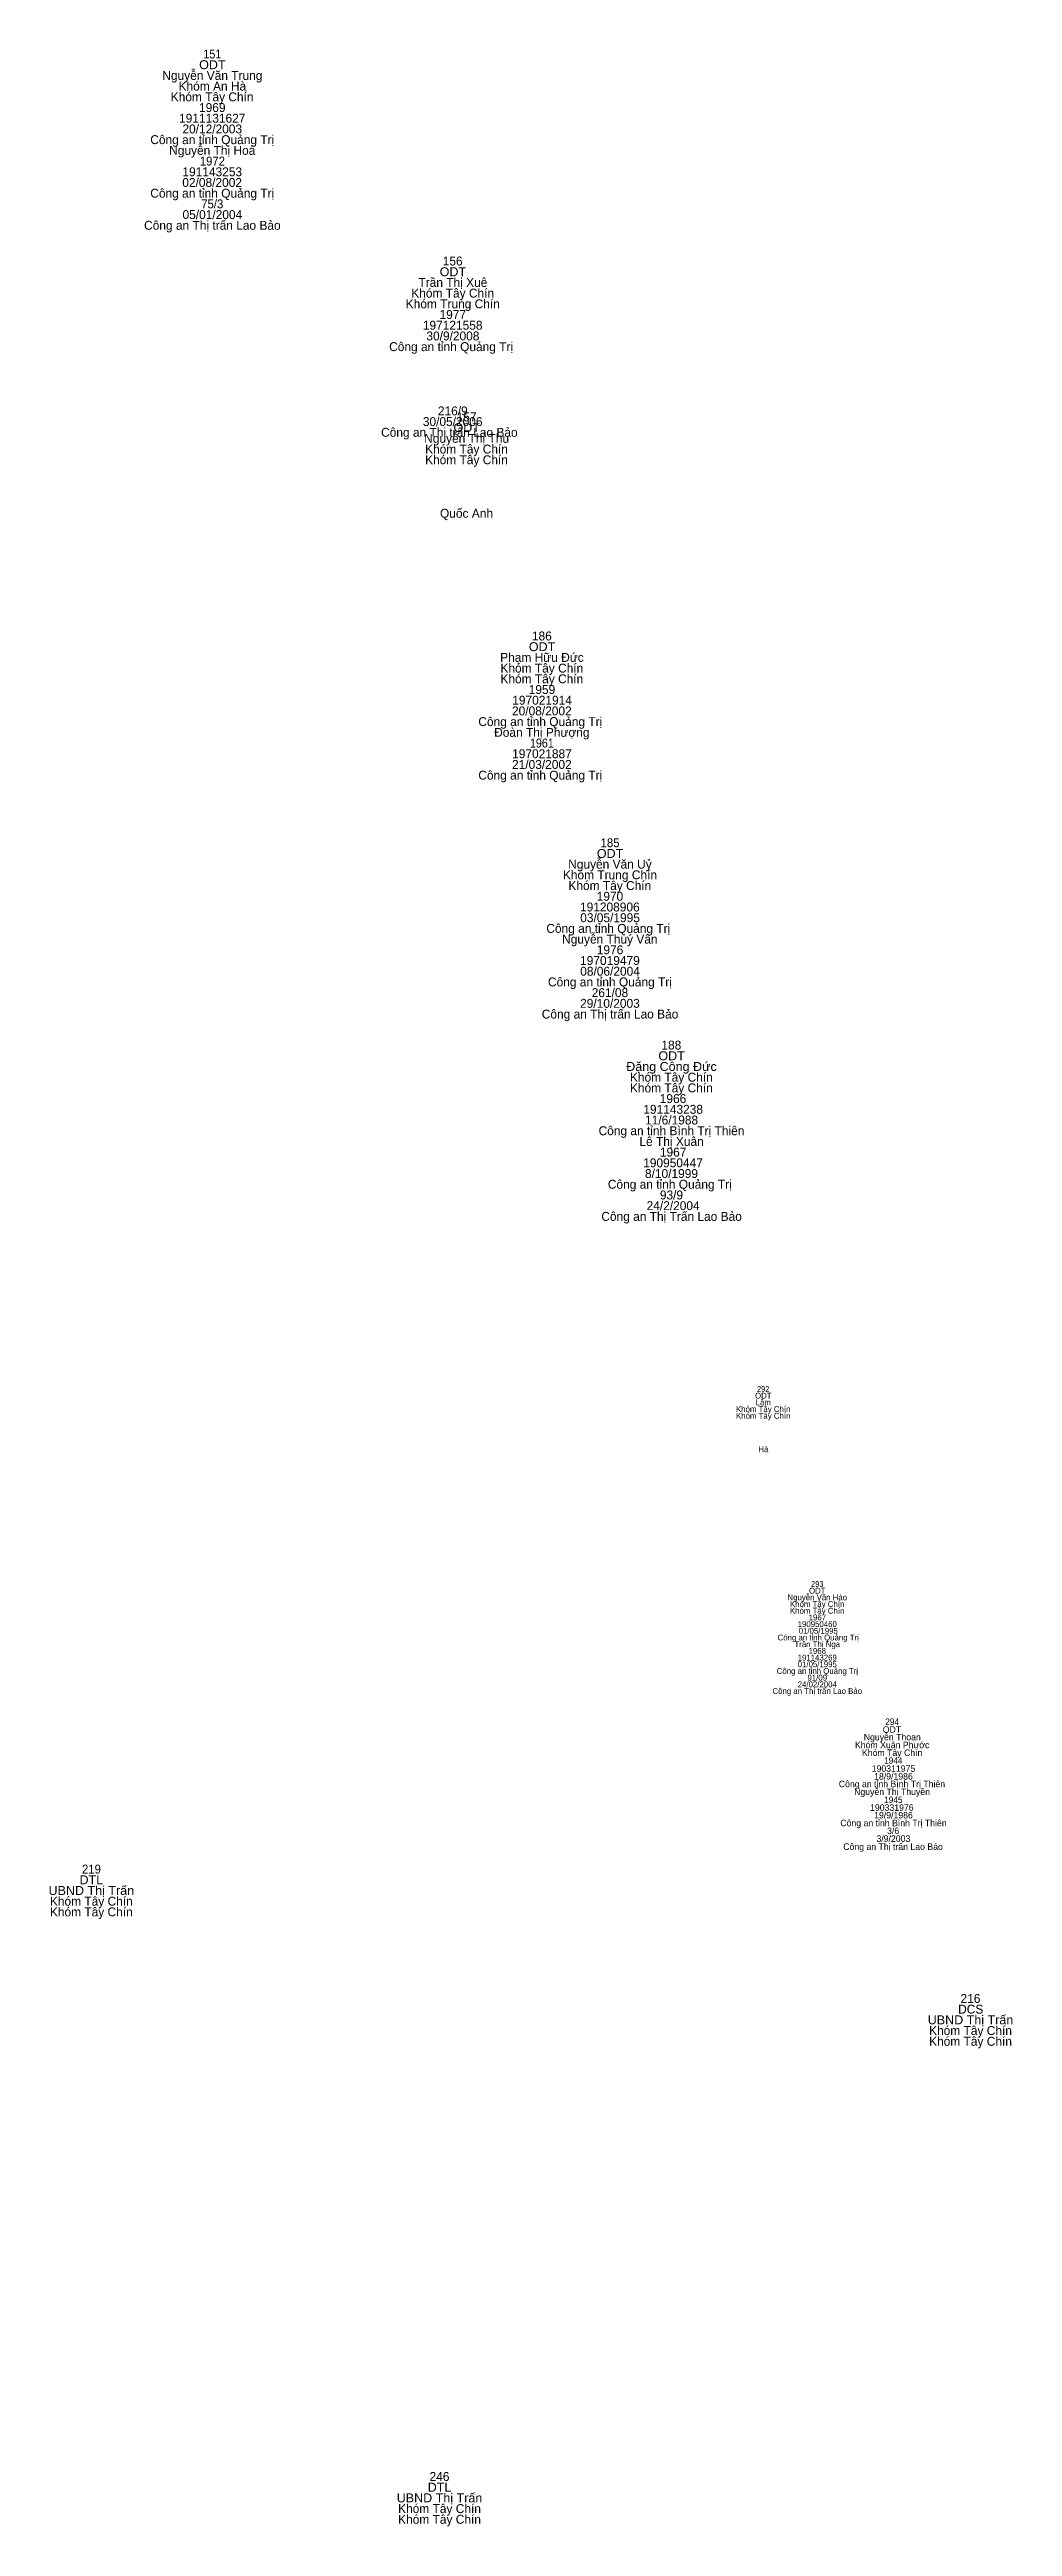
# Model space of a CAD drawing. Header units: metres. Extents: x 537000 to 537501, y 1838003 to 1838507.
# Drawn here: x 537170 to 537213.2, y 1838054 to 1838165.1 of the extents above; entities that cross this region are included whole.
import ezdxf
from ezdxf.enums import TextEntityAlignment as Align

# ---------------------------------------------------------------- set-up
doc = ezdxf.new("R2010")
doc.units = ezdxf.units.M
doc.header["$LTSCALE"] = 0.16
doc.layers.add('1', color=7, linetype='Continuous')

msp = doc.modelspace()

# ---------------------------------------------------------------- texts
at = {"layer": '1'}
for s, height, width, p in [('151', 0.4, 0.9, (537177.325, 1838164.69)), ('ODT', 0.4, 1.05, (537177.325, 1838164.21)), ('1972', 0.4, 0.95, (537177.325, 1838159.89)), ('75/3', 0.4, 0.95, (537177.32, 1838157.97)), ('ODT', 0.4, 1.05, (537188.115, 1838154.93)), ('ODT', 0.4, 1.05, (537188.735, 1838147.94)), ('ODT', 0.4, 1.05, (537192.115, 1838138.12)), ('1961', 0.4, 0.9, (537192.105, 1838133.8)), ('ODT', 0.4, 1.05, (537195.165, 1838128.85)), ('185', 0.4, 0.95, (537195.165, 1838129.33)), ('Đặng Công Đức', 0.4, 1.05, (537197.92, 1838119.3)), ('ODT', 0.4, 1.05, (537197.925, 1838119.78)), ('292', 0.2624, 0.95, (537202.035, 1838104.91)), ('293', 0.2624, 0.95, (537204.46, 1838096.17)), ('294', 0.2916, 0.95, (537207.82, 1838089.98)), (' 1944', 0.2916, 0.95, (537207.82, 1838088.24)), (' 1945', 0.2916, 0.95, (537207.82, 1838086.48)), ('219', 0.4, 0.95, (537171.9, 1838083.32)), ('UBND Thị Trấn', 0.4, 1.05, (537171.895, 1838082.36)), ('DTL', 0.4, 1.05, (537171.895, 1838082.84)), ('UBND Thị Trấn', 0.4, 1.05, (537211.335, 1838076.56)), ('DTL', 0.4, 1.05, (537187.515, 1838055.61)), ('UBND Thị Trấn', 0.4, 1.05, (537187.515, 1838055.13))]:
    msp.add_text(s, height=height, dxfattribs=dict(at, width=width)).set_placement(p, align=Align.CENTER)
for s, height, p in [('Nguyễn Văn Trung', 0.4, (537177.325, 1838163.73)), ('Khóm An Hà', 0.4, (537177.325, 1838163.25)), ('Khóm Tây Chín', 0.4, (537177.315, 1838162.77)), ('1969', 0.4, (537177.32, 1838162.29)), ('1911131627', 0.4, (537177.32, 1838161.81)), ('20/12/2003', 0.4, (537177.32, 1838161.33)), ('Công an tỉnh Quảng Trị', 0.4, (537177.32, 1838160.85)), ('Nguyễn Thị Hoá', 0.4, (537177.32, 1838160.37)), ('02/08/2002', 0.4, (537177.315, 1838158.93)), ('191143253', 0.4, (537177.32, 1838159.41)), ('Công an tỉnh Quảng Trị', 0.4, (537177.32, 1838158.45)), ('Công an Thị trấn Lao Bảo', 0.4, (537177.325, 1838157.01)), ('05/01/2004', 0.4, (537177.325, 1838157.49)), ('Trần Thị Xuê', 0.4, (537188.115, 1838154.45)), ('156', 0.4, (537188.105, 1838155.41)), ('Khóm Trung Chín', 0.4, (537188.11, 1838153.49)), ('Khóm Tây Chín', 0.4, (537188.105, 1838153.97)), ('197121558', 0.4, (537188.105, 1838152.53)), ('1977', 0.4, (537188.11, 1838153.01)), ('Công an tỉnh Quảng Trị ', 0.4, (537188.11, 1838151.57)), ('30/9/2008', 0.4, (537188.115, 1838152.05)), ('Công an Thị trấn Lao Bảo  ', 0.4, (537188.105, 1838147.73)), ('30/05/2006', 0.4, (537188.105, 1838148.21)), ('216/9', 0.4, (537188.11, 1838148.69)), ('157', 0.4, (537188.73, 1838148.42)), ('Nguyễn Thị Thu', 0.4, (537188.73, 1838147.46)), ('Khóm Tây Chín', 0.4, (537188.725, 1838146.98)), ('Khóm Tây Chín', 0.4, (537188.725, 1838146.5)), ('Quốc Anh', 0.4, (537188.725, 1838144.1)), ('186', 0.4, (537192.105, 1838138.6)), ('Phạm Hữu Đức', 0.4, (537192.11, 1838137.64)), ('Khóm Tây Chín', 0.4, (537192.105, 1838137.16)), ('Khóm Tây Chín', 0.4, (537192.105, 1838136.68)), ('197021914', 0.4, (537192.115, 1838135.72)), ('1959', 0.4, (537192.11, 1838136.2)), ('Công an tỉnh Quảng Trị ', 0.4, (537192.11, 1838134.76)), ('20/08/2002', 0.4, (537192.105, 1838135.24)), ('Đoàn Thị Phượng', 0.4, (537192.105, 1838134.28)), ('197021887', 0.4, (537192.11, 1838133.32)), ('Công an tỉnh Quảng Trị ', 0.4, (537192.11, 1838132.36)), ('21/03/2002', 0.4, (537192.105, 1838132.84)), ('Khóm Trung Chín', 0.4, (537195.16, 1838127.89)), ('Nguyễn Văn Uỷ', 0.4, (537195.16, 1838128.37)), ('Khóm Tây Chín', 0.4, (537195.155, 1838127.41)), ('1970', 0.4, (537195.16, 1838126.93)), ('Công an tỉnh Quảng Trị ', 0.4, (537195.16, 1838125.49)), ('03/05/1995', 0.4, (537195.165, 1838125.97)), ('191208906', 0.4, (537195.155, 1838126.45)), ('Nguyễn Thuý Vân', 0.4, (537195.155, 1838125.01)), ('1976', 0.4, (537195.165, 1838124.53)), ('08/06/2004', 0.4, (537195.165, 1838123.57)), ('197019479', 0.4, (537195.16, 1838124.05)), ('Công an tỉnh Quảng Trị', 0.4, (537195.16, 1838123.09)), ('261/08', 0.4, (537195.16, 1838122.61)), ('Công an Thị trấn Lao Bảo', 0.4, (537195.165, 1838121.65)), ('29/10/2003', 0.4, (537195.16, 1838122.13)), ('188', 0.4, (537197.915, 1838120.26)), ('Khóm Tây Chín', 0.4, (537197.915, 1838118.82)), ('Khóm Tây Chín', 0.4, (537197.915, 1838118.34)), (' 1966', 0.4, (537197.915, 1838117.86)), (' 191143238', 0.4, (537197.92, 1838117.38)), ('11/6/1988', 0.4, (537197.925, 1838116.9)), ('Công an tỉnh Bình Trị Thiên', 0.4, (537197.92, 1838116.42)), ('Lê Thị Xuân', 0.4, (537197.925, 1838115.94)), (' 190950447', 0.4, (537197.915, 1838114.98)), ('8/10/1999', 0.4, (537197.92, 1838114.5)), (' 1967', 0.4, (537197.92, 1838115.46)), ('Công an tỉnh Quảng Trị ', 0.4, (537197.92, 1838114.02)), ('93/9', 0.4, (537197.92, 1838113.54)), ('Công an Thị Trấn Lao Bảo', 0.4, (537197.925, 1838112.58)), (' 24/2/2004', 0.4, (537197.92, 1838113.06)), ('ODT', 0.2624, (537202.04, 1838104.61)), ('Khóm Tây Chín', 0.2624, (537202.035, 1838104.01)), ('Khóm Tây Chín', 0.2624, (537202.035, 1838103.71)), ('Lâm', 0.2624, (537202.04, 1838104.31)), ('Hà', 0.2624, (537202.045, 1838102.21)), ('ODT', 0.2624, (537204.46, 1838095.87)), ('Nguyễn Văn Hào', 0.2624, (537204.46, 1838095.57)), ('Khóm Tây Chín', 0.2624, (537204.455, 1838095.27)), ('Khóm Tây Chín', 0.2624, (537204.455, 1838094.97)), ('1967', 0.2624, (537204.465, 1838094.67)), (' Công an tỉnh Quảng Trị', 0.2624, (537204.455, 1838093.77)), ('Trần Thị Nga', 0.2624, (537204.46, 1838093.47)), ('190950460', 0.2624, (537204.46, 1838094.37)), (' 01/05/1995', 0.2624, (537204.455, 1838094.07)), ('01/05/1995', 0.2624, (537204.46, 1838092.57)), ('191143269', 0.2624, (537204.46, 1838092.87)), ('1968', 0.2624, (537204.46, 1838093.17)), ('Công an Thị trấn Lao Bảo', 0.2624, (537204.46, 1838091.37)), ('Công an tỉnh Quảng Trị', 0.2624, (537204.465, 1838092.27)), ('24/02/2004', 0.2624, (537204.46, 1838091.67)), ('91/09', 0.2624, (537204.46, 1838091.97)), ('Khóm Xuân Phước', 0.2916, (537207.82, 1838088.94)), ('Nguyễn Thoan', 0.2916, (537207.825, 1838089.29)), ('ODT', 0.2916, (537207.81, 1838089.63)), ('Khóm Tây Chín', 0.2916, (537207.82, 1838088.59)), (' 190311975', 0.2916, (537207.825, 1838087.88)), ('Công an tỉnh Bình Trị Thiên', 0.2916, (537207.81, 1838087.19)), ('Nguyễn Thị Thuyền', 0.2916, (537207.815, 1838086.84)), (' 18/9/1986', 0.2916, (537207.825, 1838087.53)), ('190331976', 0.2916, (537207.805, 1838086.13)), (' 19/9/1986', 0.2916, (537207.825, 1838085.79)), (' Công an tỉnh Bình Trị Thiên', 0.2916, (537207.825, 1838085.44)), (' 3/9/2003', 0.2916, (537207.82, 1838084.74)), (' 3/6', 0.2916, (537207.81, 1838085.09)), (' Công an Thị trấn Lao Bảo', 0.2916, (537207.805, 1838084.38)), ('Khóm Tây Chín', 0.4, (537171.895, 1838081.88)), ('Khóm Tây Chín', 0.4, (537171.895, 1838081.4)), ('DCS', 0.4, (537211.345, 1838077.04)), ('216', 0.4, (537211.335, 1838077.52)), ('Khóm Tây Chín', 0.4, (537211.335, 1838076.08)), ('Khóm Tây Chín', 0.4, (537211.335, 1838075.6)), ('246', 0.4, (537187.515, 1838056.09)), ('Khóm Tây Chín', 0.4, (537187.515, 1838054.65)), ('Khóm Tây Chín', 0.4, (537187.515, 1838054.17))]:
    msp.add_text(s, height=height, dxfattribs=at).set_placement(p, align=Align.CENTER)

doc.saveas('drawing.dxf')
